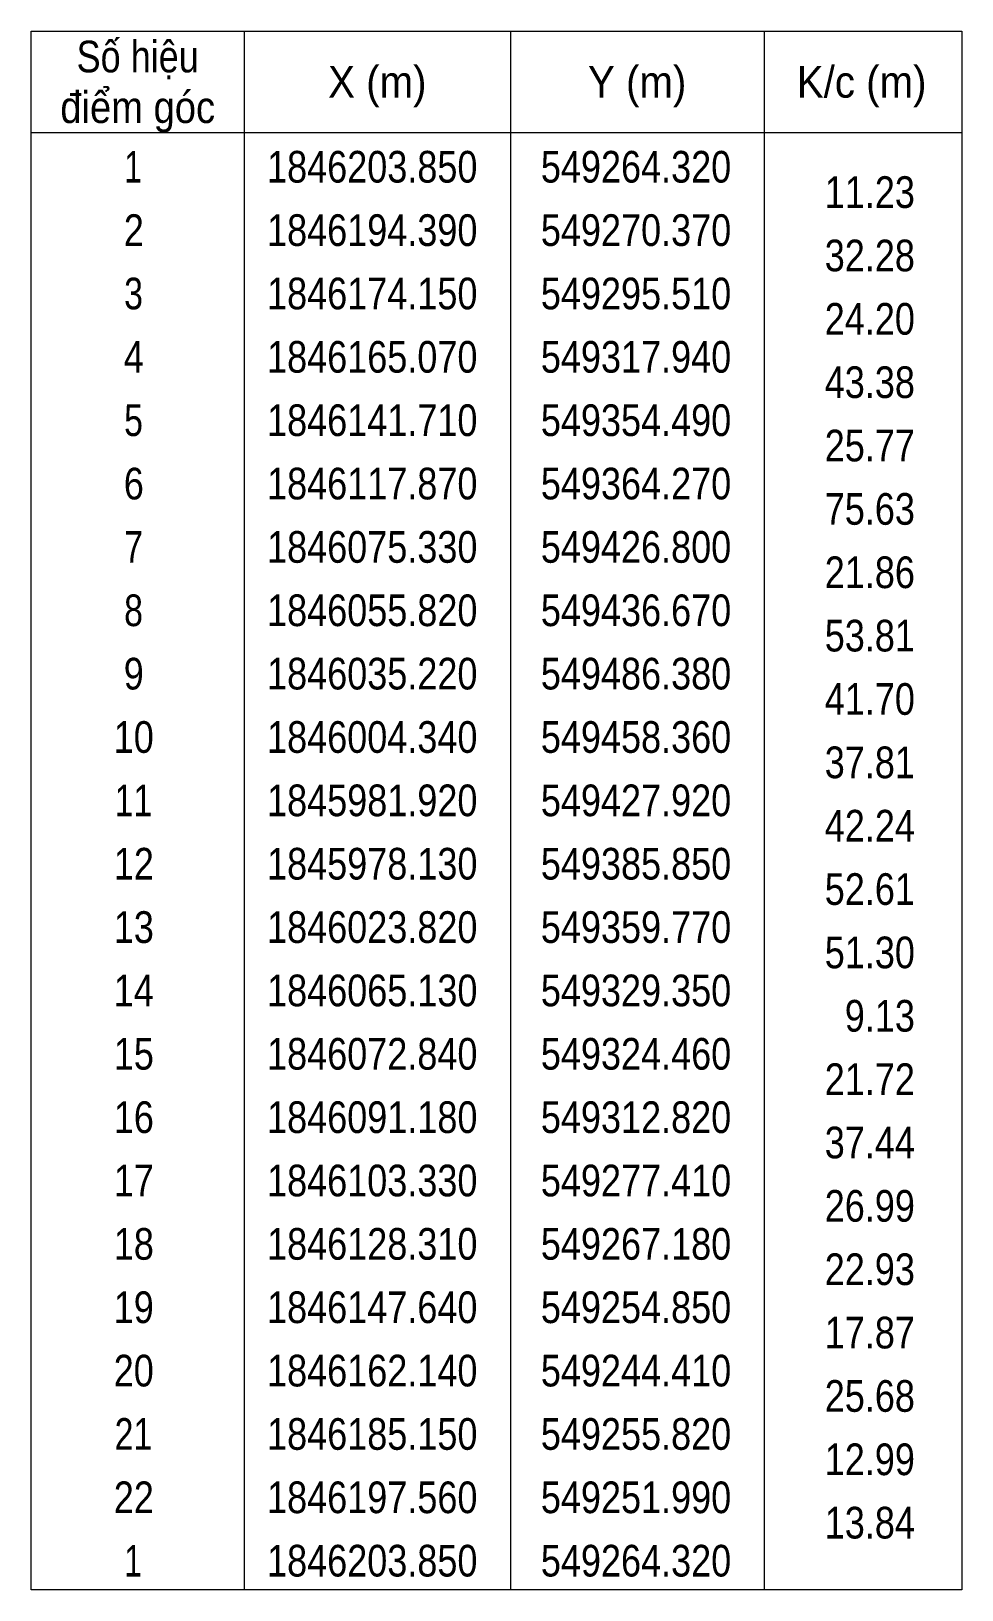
# Model space of a CAD drawing. Header units: metres. Extents: x 548392 to 549888, y 1845746 to 1846490.
# Drawn here: x 549815.1 to 549888.5, y 1845745.6 to 1845868.6 of the extents above; entities that cross this region are included whole.
import ezdxf
from ezdxf.enums import TextEntityAlignment as Align

# ---------------------------------------------------------------- set-up
doc = ezdxf.new("R2010")
doc.units = ezdxf.units.M
doc.layers.add('63', color=7, linetype='Continuous', lineweight=13)

msp = doc.modelspace()

# ---------------------------------------------------------------- texts
at = {"layer": '63'}
for s, width, p in [('Số hiệu', 0.85, (549823.46, 1845865.31)), ('X (m)', 0.95, (549842.36, 1845863.31)), ('Y (m)', 0.95, (549862.855, 1845863.31)), ('K/c (m)', 0.95, (549880.56, 1845863.31)), ('điểm góc', 0.9, (549823.46, 1845861.31)), (' 1', 0.75, (549822.755, 1845856.61)), ('1846203.850', 0.85, (549841.96, 1845856.61)), ('549264.320', 0.85, (549862.765, 1845856.61)), (' 2', 0.85, (549822.76, 1845851.61)), ('1846194.390', 0.85, (549841.96, 1845851.61)), ('549270.370', 0.85, (549862.765, 1845851.61)), (' 3', 0.8, (549822.76, 1845846.61)), ('1846174.150', 0.85, (549841.96, 1845846.61)), ('549295.510', 0.85, (549862.765, 1845846.61)), (' 4', 0.85, (549822.755, 1845841.61)), ('1846165.070', 0.85, (549841.96, 1845841.61)), ('549317.940', 0.85, (549862.765, 1845841.61)), (' 5', 0.8, (549822.76, 1845836.61)), ('1846141.710', 0.85, (549841.96, 1845836.61)), ('549354.490', 0.85, (549862.765, 1845836.61)), (' 6', 0.85, (549822.76, 1845831.61)), ('1846117.870', 0.85, (549841.96, 1845831.61)), ('549364.270', 0.85, (549862.765, 1845831.61)), (' 7', 0.8, (549822.76, 1845826.61)), ('1846075.330', 0.85, (549841.96, 1845826.61)), ('549426.800', 0.85, (549862.765, 1845826.61)), (' 8', 0.8, (549822.76, 1845821.61)), ('1846055.820', 0.85, (549841.96, 1845821.61)), ('549436.670', 0.85, (549862.765, 1845821.61)), (' 9', 0.85, (549822.755, 1845816.61)), ('1846035.220', 0.85, (549841.96, 1845816.61)), ('549486.380', 0.85, (549862.765, 1845816.61)), (' 10', 0.85, (549822.755, 1845811.61)), ('1846004.340', 0.85, (549841.96, 1845811.61)), ('549458.360', 0.85, (549862.765, 1845811.61)), (' 11', 0.8, (549822.755, 1845806.61)), ('1845981.920', 0.85, (549841.96, 1845806.61)), ('549427.920', 0.85, (549862.765, 1845806.61)), (' 12', 0.85, (549822.76, 1845801.61)), ('1845978.130', 0.85, (549841.96, 1845801.61)), ('549385.850', 0.85, (549862.765, 1845801.61)), (' 13', 0.85, (549822.76, 1845796.61)), ('1846023.820', 0.85, (549841.96, 1845796.61)), ('549359.770', 0.85, (549862.765, 1845796.61)), (' 14', 0.85, (549822.755, 1845791.61)), ('1846065.130', 0.85, (549841.96, 1845791.61)), ('549329.350', 0.85, (549862.765, 1845791.61)), (' 15', 0.85, (549822.76, 1845786.61)), ('1846072.840', 0.85, (549841.96, 1845786.61)), ('549324.460', 0.85, (549862.765, 1845786.61)), (' 16', 0.85, (549822.76, 1845781.61)), ('1846091.180', 0.85, (549841.96, 1845781.61)), ('549312.820', 0.85, (549862.765, 1845781.61)), (' 17', 0.85, (549822.76, 1845776.61)), ('1846103.330', 0.85, (549841.96, 1845776.61)), ('549277.410', 0.85, (549862.765, 1845776.61)), (' 18', 0.85, (549822.76, 1845771.61)), ('1846128.310', 0.85, (549841.96, 1845771.61)), ('549267.180', 0.85, (549862.765, 1845771.61)), (' 19', 0.85, (549822.755, 1845766.61)), ('1846147.640', 0.85, (549841.96, 1845766.61)), ('549254.850', 0.85, (549862.765, 1845766.61)), (' 20', 0.85, (549822.755, 1845761.61)), ('1846162.140', 0.85, (549841.96, 1845761.61)), ('549244.410', 0.85, (549862.765, 1845761.61)), (' 21', 0.8, (549822.755, 1845756.61)), ('1846185.150', 0.85, (549841.96, 1845756.61)), ('549255.820', 0.85, (549862.765, 1845756.61)), (' 22', 0.85, (549822.76, 1845751.61)), ('1846197.560', 0.85, (549841.96, 1845751.61)), ('549251.990', 0.85, (549862.765, 1845751.61)), (' 1', 0.75, (549822.755, 1845746.61)), ('1846203.850', 0.85, (549841.96, 1845746.61)), ('549264.320', 0.85, (549862.765, 1845746.61))]:
    msp.add_text(s, height=2.5, dxfattribs=dict(at, width=width)).set_placement(p, align=Align.CENTER)
at = {"layer": '63', "width": 0.85}
for s, p in [('11.23', (549884.76, 1845854.61)), ('32.28', (549884.76, 1845849.61)), ('24.20', (549884.76, 1845844.61)), ('43.38', (549884.76, 1845839.61)), ('25.77', (549884.76, 1845834.61)), ('75.63', (549884.76, 1845829.61)), ('21.86', (549884.76, 1845824.61)), ('53.81', (549884.76, 1845819.61)), ('41.70', (549884.76, 1845814.61)), ('37.81', (549884.76, 1845809.61)), ('42.24', (549884.76, 1845804.61)), ('52.61', (549884.76, 1845799.61)), ('51.30', (549884.76, 1845794.61)), ('9.13', (549884.76, 1845789.61)), ('21.72', (549884.76, 1845784.61)), ('37.44', (549884.76, 1845779.61)), ('26.99', (549884.76, 1845774.61)), ('22.93', (549884.76, 1845769.61)), ('17.87', (549884.76, 1845764.61)), ('25.68', (549884.76, 1845759.61)), ('12.99', (549884.76, 1845754.61)), ('13.84', (549884.76, 1845749.61))]:
    msp.add_text(s, height=2.5, dxfattribs=at).set_placement(p, align=Align.RIGHT)

# ---------------------------------------------------------------- linework, layer by layer
at = {"layer": '63'}
for p, q in [((549831.86, 1845868.56), (549831.86, 1845745.56)), ((549852.86, 1845868.56), (549852.86, 1845745.56)), ((549872.86, 1845868.56), (549872.86, 1845745.56)), ((549815.06, 1845860.56), (549888.46, 1845860.56))]:
    msp.add_line(p, q, dxfattribs=at)
msp.add_lwpolyline([(549815.06, 1845868.56), (549888.46, 1845868.56), (549888.46, 1845745.56), (549815.06, 1845745.56)], close=True, dxfattribs=at)

msp.set_redraw_order([(e.dxf.handle, doc.entitydb.next_handle()) for e in msp.query("TEXT MTEXT ATTDEF DIMENSION ARC_DIMENSION")])  # texts and dimensions are drawn at this point

doc.saveas('drawing.dxf')
